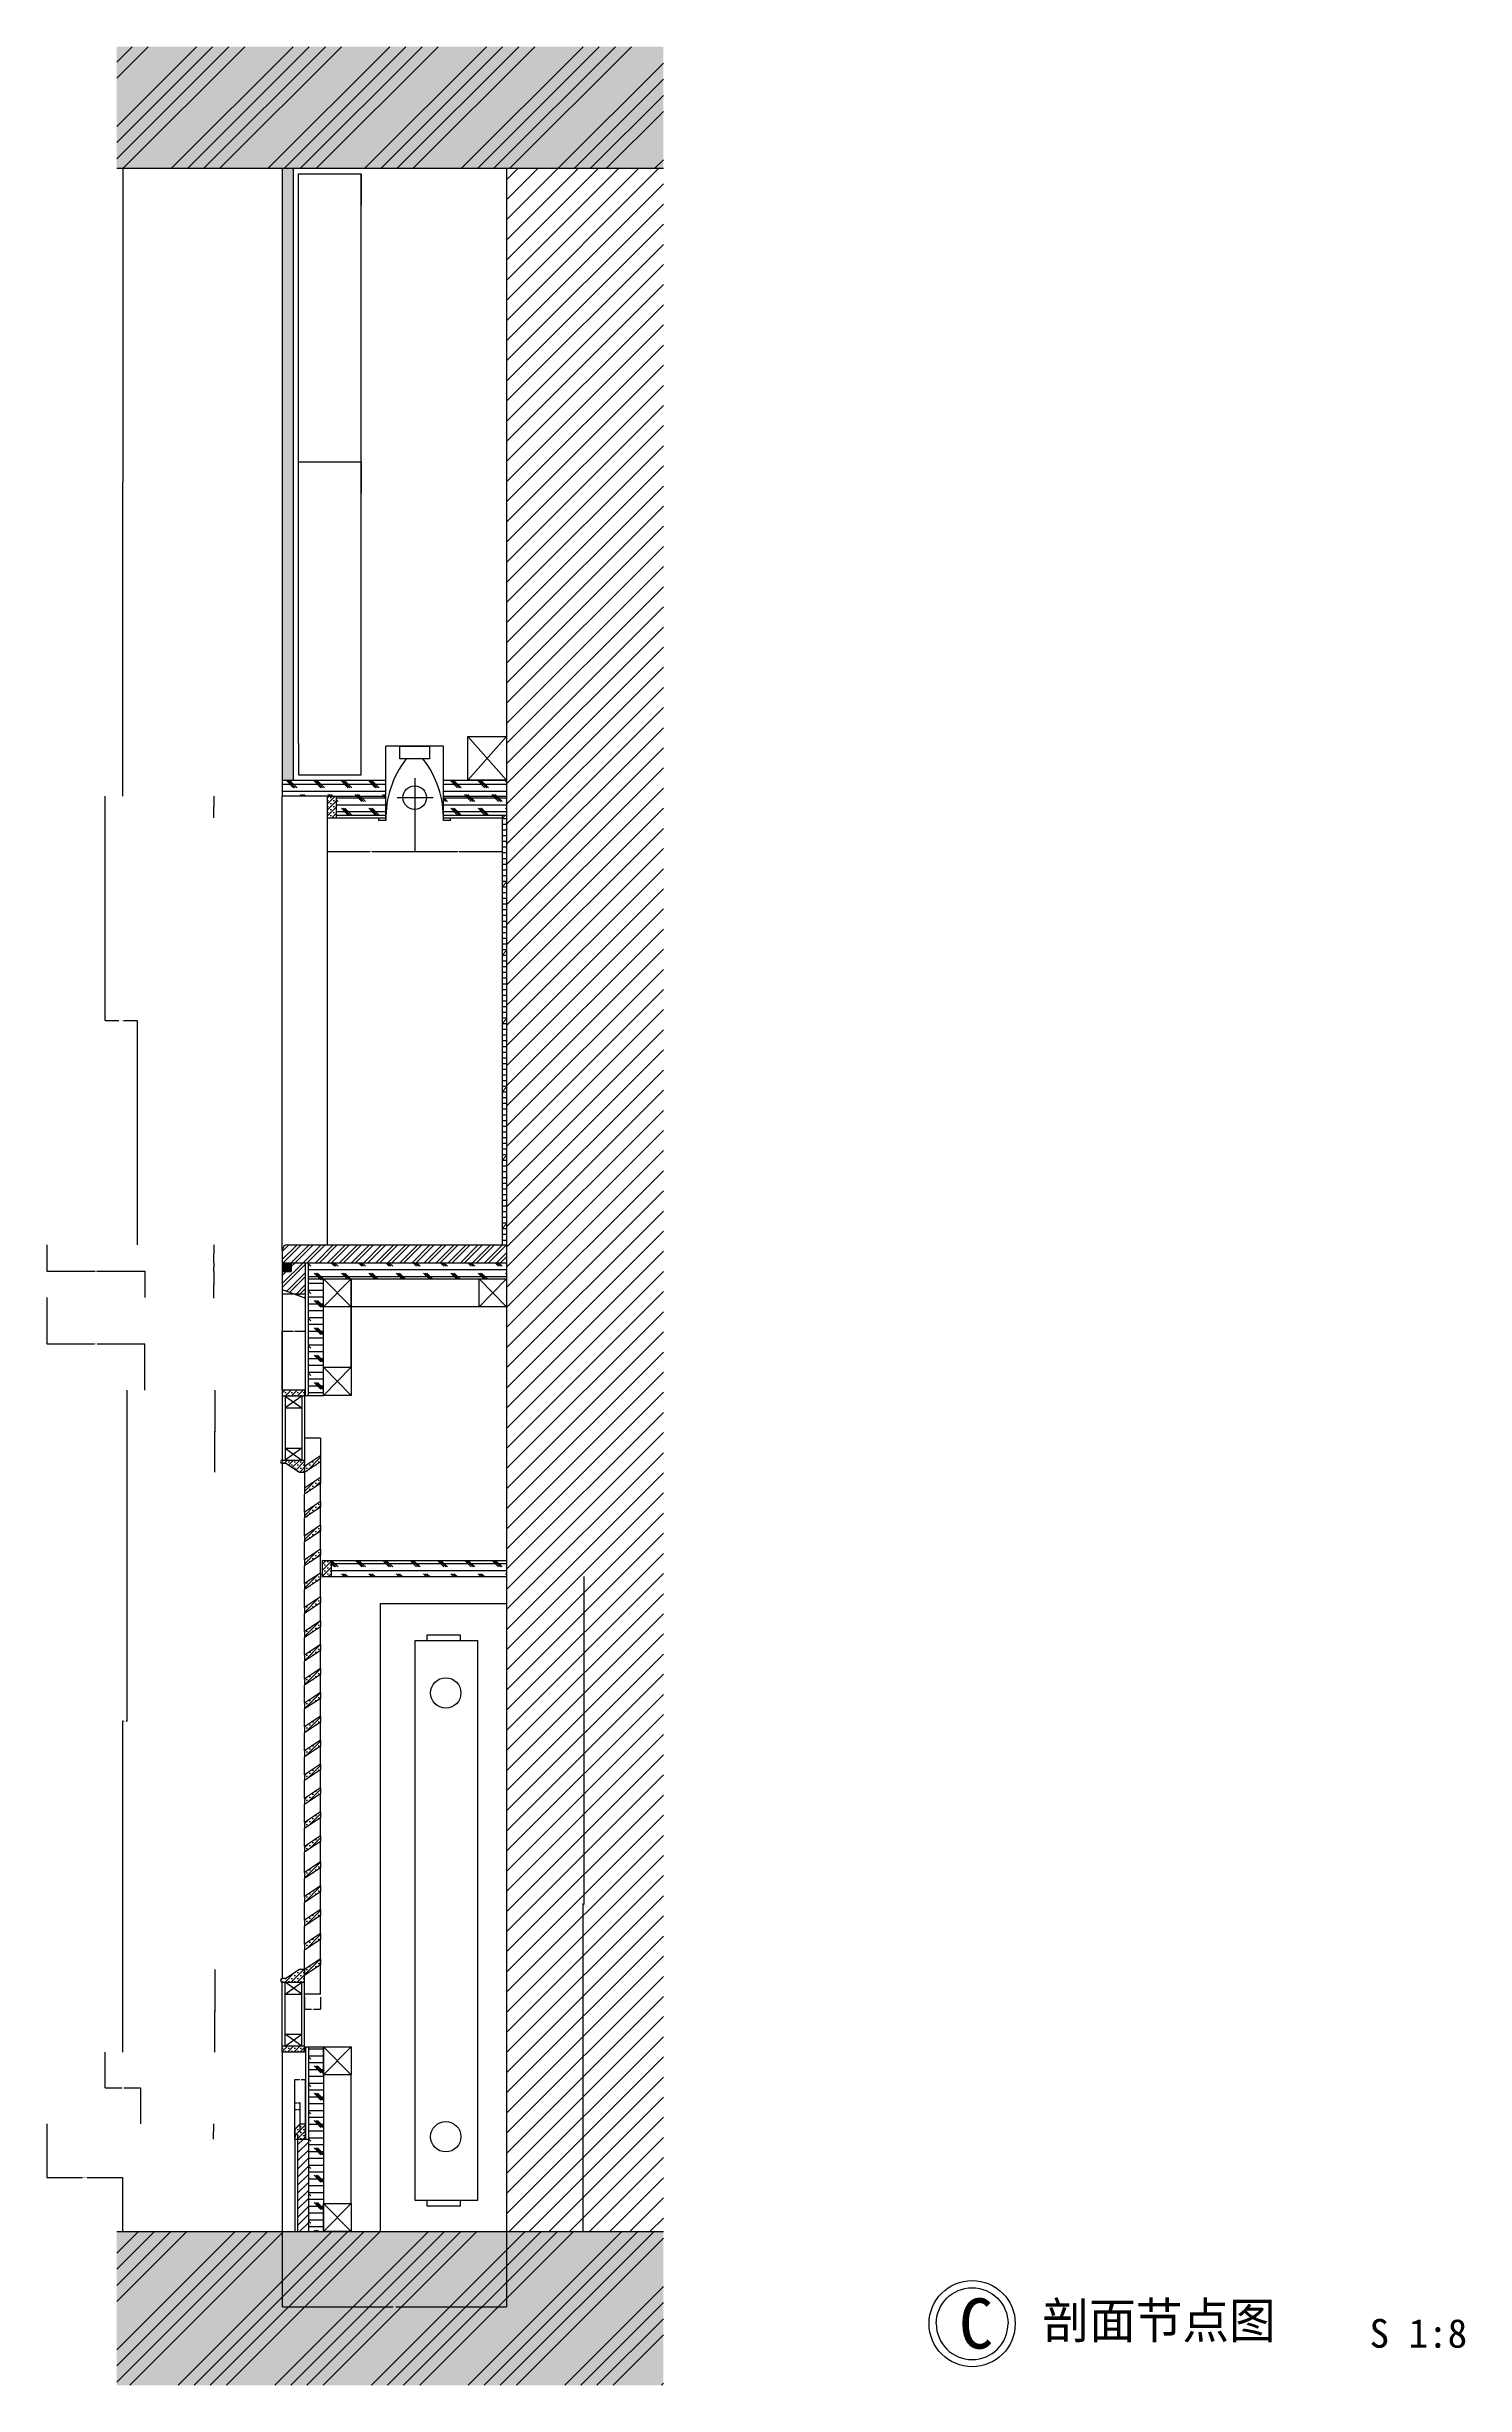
# Model space of a CAD drawing. Header units: metres. Extents: x 112154 to 113735, y -66478 to -63872.
import ezdxf

# ---------------------------------------------------------------- set-up
doc = ezdxf.new("R2010")
doc.units = ezdxf.units.M
for name, color, linetype in [('10', 8, 'Continuous'), ('11', 3, 'Continuous'), ('15', 2, 'Continuous'), ('20', 1, 'Continuous'), ('8', 7, 'Continuous')]:
    doc.layers.add(name, color=color, linetype=linetype)
doc.dimstyles.get("Standard").update_dxf_attribs({"dimtxt": 2.5, "dimasz": 2.5, "dimexe": 1.25, "dimexo": 0.625, "dimtad": 1, "dimcen": 2.5, "dimazin": 3, "dimtfac": 1, "dimtmove": 0, "dimatfit": 3})

# ---------------------------------------------------------------- blocks, each defined once
blk = doc.blocks.new('HY-4')
at = {"layer": '20'}
for points in [[(-5, 0, -1), (5, 0, -1)], [(-5, 0, 1), (5, 0, 1)]]:
    blk.add_lwpolyline(points, format="xyb", dxfattribs=at)
blk.add_circle((0, 0), 6, dxfattribs=at)
blk.add_circle((0, 0), 6, dxfattribs=at)
blk = doc.blocks.new('_CLOSEDFILLED')
at = {"color": 0, "linetype": 'BYBLOCK'}
blk.add_solid([(-1, 0), (0, 0), (-1, 0)], dxfattribs=at)
blk = doc.blocks.new('*D1')
for p, q in [((112238.92, -64007.06), (112238.92, -64357.06)), ((112238.67, -64357.06), (112238.42, -64357.06)), ((112238.92, -64707.06), (112238.92, -64357.06)), ((112238.92, -64357.06), (112238.92, -64357.06)), ((112239.17, -64357.06), (112239.42, -64357.06))]:
    blk.add_line(p, q)
at = {"layer": 'Defpoints'}
for p in [(112238.92, -64007.06), (112238.92, -64357.06), (112238.92, -64707.06)]:
    blk.add_point(p, dxfattribs=at)
at = {"layer": '8', "xscale": 0.25, "yscale": 0.25}
blk.add_blockref('_CLOSEDFILLED', (112238.92, -64357.06), dxfattribs=at)
at = {"layer": '8', "xscale": 0.25, "yscale": 0.25, "rotation": 180}
blk.add_blockref('_CLOSEDFILLED', (112238.92, -64357.06), dxfattribs=at)
at = {"layer": '8', "insert": (112238.92, -64355.935), "char_height": 1, "attachment_point": 5}
blk.add_mtext('0', dxfattribs=at)
blk = doc.blocks.new('*D2')
for p, q in [((112218.92, -64707.06), (112218.92, -64957.06)), ((112219.17, -64957.06), (112234.635, -64957.06)), ((112239.635, -64957.06), (112255.1, -64957.06)), ((112255.35, -65207.06), (112255.35, -64957.06))]:
    blk.add_line(p, q)
at = {"layer": 'Defpoints'}
for p in [(112218.92, -64707.06), (112218.92, -64957.06), (112255.35, -65207.06)]:
    blk.add_point(p, dxfattribs=at)
at = {"layer": '8', "xscale": 0.25, "yscale": 0.25, "rotation": 180}
blk.add_blockref('_CLOSEDFILLED', (112218.92, -64957.06), dxfattribs=at)
at = {"layer": '8', "xscale": 0.25, "yscale": 0.25}
blk.add_blockref('_CLOSEDFILLED', (112255.35, -64957.06), dxfattribs=at)
at = {"layer": '8', "insert": (112237.135, -64957.06), "char_height": 1, "attachment_point": 5}
blk.add_mtext('36,43', dxfattribs=at)
blk = doc.blocks.new('*D3')
for p, q in [((112154.16, -65207.06), (112154.16, -65236.56)), ((112154.41, -65236.56), (112207.93, -65236.56)), ((112209.93, -65236.56), (112263.45, -65236.56)), ((112263.7, -65266.06), (112263.7, -65236.56))]:
    blk.add_line(p, q)
at = {"layer": 'Defpoints'}
for p in [(112154.16, -65207.06), (112154.16, -65236.56), (112263.7, -65266.06)]:
    blk.add_point(p, dxfattribs=at)
at = {"layer": '8', "xscale": 0.25, "yscale": 0.25, "rotation": 180}
blk.add_blockref('_CLOSEDFILLED', (112154.16, -65236.56), dxfattribs=at)
at = {"layer": '8', "xscale": 0.25, "yscale": 0.25}
blk.add_blockref('_CLOSEDFILLED', (112263.7, -65236.56), dxfattribs=at)
at = {"layer": '8', "insert": (112208.93, -65236.56), "char_height": 1, "attachment_point": 5}
blk.add_mtext('60', dxfattribs=at)
blk = doc.blocks.new('*D4')
for p, q in [((112154.16, -65266.06), (112154.16, -65317.56)), ((112154.41, -65317.56), (112207.375, -65317.56)), ((112210.375, -65317.56), (112263.34, -65317.56)), ((112263.59, -65369.06), (112263.59, -65317.56))]:
    blk.add_line(p, q)
at = {"layer": 'Defpoints'}
for p in [(112154.16, -65266.06), (112154.16, -65317.56), (112263.59, -65369.06)]:
    blk.add_point(p, dxfattribs=at)
at = {"layer": '8', "xscale": 0.25, "yscale": 0.25, "rotation": 180}
blk.add_blockref('_CLOSEDFILLED', (112154.16, -65317.56), dxfattribs=at)
at = {"layer": '8', "xscale": 0.25, "yscale": 0.25}
blk.add_blockref('_CLOSEDFILLED', (112263.59, -65317.56), dxfattribs=at)
at = {"layer": '8', "insert": (112208.875, -65317.56), "char_height": 1, "attachment_point": 5}
blk.add_mtext('120', dxfattribs=at)
blk = doc.blocks.new('*D5')
for p, q in [((112243.59, -65369.06), (112243.59, -65738.06)), ((112239.755, -65738.06), (112238.67, -65738.06)), ((112238.92, -66107.06), (112238.92, -65738.06)), ((112243.84, -65738.06), (112242.755, -65738.06))]:
    blk.add_line(p, q)
at = {"layer": 'Defpoints'}
for p in [(112243.59, -65369.06), (112243.59, -65738.06), (112238.92, -66107.06)]:
    blk.add_point(p, dxfattribs=at)
at = {"layer": '8', "xscale": 0.25, "yscale": 0.25}
blk.add_blockref('_CLOSEDFILLED', (112238.92, -65738.06), dxfattribs=at)
at = {"layer": '8', "xscale": 0.25, "yscale": 0.25, "rotation": 180}
blk.add_blockref('_CLOSEDFILLED', (112243.59, -65738.06), dxfattribs=at)
at = {"layer": '8', "insert": (112241.255, -65738.06), "char_height": 1, "attachment_point": 5}
blk.add_mtext('720', dxfattribs=at)
blk = doc.blocks.new('*D6')
for p, q in [((112218.92, -66107.06), (112218.92, -66147.06)), ((112219.17, -66147.06), (112237.92, -66147.06)), ((112239.92, -66147.06), (112258.67, -66147.06)), ((112258.92, -66187.06), (112258.92, -66147.06))]:
    blk.add_line(p, q)
at = {"layer": 'Defpoints'}
for p in [(112218.92, -66107.06), (112218.92, -66147.06), (112258.92, -66187.06)]:
    blk.add_point(p, dxfattribs=at)
at = {"layer": '8', "xscale": 0.25, "yscale": 0.25, "rotation": 180}
blk.add_blockref('_CLOSEDFILLED', (112218.92, -66147.06), dxfattribs=at)
at = {"layer": '8', "xscale": 0.25, "yscale": 0.25}
blk.add_blockref('_CLOSEDFILLED', (112258.92, -66147.06), dxfattribs=at)
at = {"layer": '8', "insert": (112238.92, -66147.06), "char_height": 1, "attachment_point": 5}
blk.add_mtext('40', dxfattribs=at)
blk = doc.blocks.new('*D7')
for p, q in [((112154.16, -66187.06), (112154.16, -66247.06)), ((112154.41, -66247.06), (112194.04, -66247.06)), ((112199.04, -66247.06), (112238.67, -66247.06)), ((112238.92, -66307.06), (112238.92, -66247.06))]:
    blk.add_line(p, q)
at = {"layer": 'Defpoints'}
for p in [(112154.16, -66187.06), (112154.16, -66247.06), (112238.92, -66307.06)]:
    blk.add_point(p, dxfattribs=at)
at = {"layer": '8', "xscale": 0.25, "yscale": 0.25, "rotation": 180}
blk.add_blockref('_CLOSEDFILLED', (112154.16, -66247.06), dxfattribs=at)
at = {"layer": '8', "xscale": 0.25, "yscale": 0.25}
blk.add_blockref('_CLOSEDFILLED', (112238.92, -66247.06), dxfattribs=at)
at = {"layer": '8', "insert": (112196.54, -66247.06), "char_height": 1, "attachment_point": 5}
blk.add_mtext('84,76', dxfattribs=at)
blk = doc.blocks.new('*D8')
for p, q in [((112340.11, -64719.06), (112339.86, -64719.06)), ((112340.36, -64707.06), (112340.36, -64719.06)), ((112340.36, -64731.06), (112340.36, -64719.06)), ((112340.36, -64719.06), (112340.36, -64719.06)), ((112340.61, -64719.06), (112340.86, -64719.06))]:
    blk.add_line(p, q)
at = {"layer": 'Defpoints'}
for p in [(112340.36, -64707.06), (112340.36, -64719.06), (112340.36, -64731.06)]:
    blk.add_point(p, dxfattribs=at)
at = {"layer": '8', "xscale": 0.25, "yscale": 0.25}
blk.add_blockref('_CLOSEDFILLED', (112340.36, -64719.06), dxfattribs=at)
at = {"layer": '8', "xscale": 0.25, "yscale": 0.25, "rotation": 180}
blk.add_blockref('_CLOSEDFILLED', (112340.36, -64719.06), dxfattribs=at)
at = {"layer": '8', "insert": (112340.36, -64717.935), "char_height": 1, "attachment_point": 5}
blk.add_mtext('21', dxfattribs=at)
blk = doc.blocks.new('*D9')
for p, q in [((112466.74, -64731.06), (112466.74, -64768.63)), ((112564.31, -64729.86), (112564.31, -64768.63)), ((112466.99, -64768.63), (112514.525, -64768.63)), ((112516.525, -64768.63), (112564.06, -64768.63))]:
    blk.add_line(p, q)
at = {"layer": 'Defpoints'}
for p in [(112466.74, -64731.06), (112564.31, -64729.86), (112466.74, -64768.63)]:
    blk.add_point(p, dxfattribs=at)
at = {"layer": '8', "xscale": 0.25, "yscale": 0.25, "rotation": 180}
blk.add_blockref('_CLOSEDFILLED', (112466.74, -64768.63), dxfattribs=at)
at = {"layer": '8', "xscale": 0.25, "yscale": 0.25}
blk.add_blockref('_CLOSEDFILLED', (112564.31, -64768.63), dxfattribs=at)
at = {"layer": '8', "insert": (112515.525, -64768.63), "char_height": 1, "attachment_point": 5}
blk.add_mtext('EQ', dxfattribs=at)
blk = doc.blocks.new('*D10')
for p, q in [((112564.31, -64749.86), (112564.31, -64768.63)), ((112661.74, -64731.06), (112661.74, -64768.63)), ((112564.56, -64768.63), (112612.025, -64768.63)), ((112614.025, -64768.63), (112661.49, -64768.63))]:
    blk.add_line(p, q)
at = {"layer": 'Defpoints'}
for p in [(112564.31, -64749.86), (112661.74, -64731.06), (112564.31, -64768.63)]:
    blk.add_point(p, dxfattribs=at)
at = {"layer": '8', "xscale": 0.25, "yscale": 0.25, "rotation": 180}
blk.add_blockref('_CLOSEDFILLED', (112564.31, -64768.63), dxfattribs=at)
at = {"layer": '8', "xscale": 0.25, "yscale": 0.25}
blk.add_blockref('_CLOSEDFILLED', (112661.74, -64768.63), dxfattribs=at)
at = {"layer": '8', "insert": (112613.025, -64768.63), "char_height": 1, "attachment_point": 5}
blk.add_mtext('EQ', dxfattribs=at)
blk = doc.blocks.new('*D11')
for p, q in [((112340.11, -65217.06), (112339.86, -65217.06)), ((112340.36, -65207.06), (112340.36, -65217.06)), ((112340.36, -65227.06), (112340.36, -65217.06)), ((112340.36, -65217.06), (112340.36, -65217.06)), ((112340.61, -65217.06), (112340.86, -65217.06))]:
    blk.add_line(p, q)
at = {"layer": 'Defpoints'}
for p in [(112340.36, -65207.06), (112340.36, -65217.06), (112340.36, -65227.06)]:
    blk.add_point(p, dxfattribs=at)
at = {"layer": '8', "xscale": 0.25, "yscale": 0.25}
blk.add_blockref('_CLOSEDFILLED', (112340.36, -65217.06), dxfattribs=at)
at = {"layer": '8', "xscale": 0.25, "yscale": 0.25, "rotation": 180}
blk.add_blockref('_CLOSEDFILLED', (112340.36, -65217.06), dxfattribs=at)
at = {"layer": '8', "insert": (112340.36, -65215.935), "char_height": 1, "attachment_point": 5}
blk.add_mtext('0', dxfattribs=at)
blk = doc.blocks.new('*D12')
for p, q in [((112340.11, -65232.06), (112339.86, -65232.06)), ((112340.36, -65227.06), (112340.36, -65232.06)), ((112340.36, -65237.06), (112340.36, -65232.06)), ((112340.36, -65232.06), (112340.36, -65232.06)), ((112340.61, -65232.06), (112340.86, -65232.06))]:
    blk.add_line(p, q)
at = {"layer": 'Defpoints'}
for p in [(112340.36, -65227.06), (112340.36, -65232.06), (112340.36, -65237.06)]:
    blk.add_point(p, dxfattribs=at)
at = {"layer": '8', "xscale": 0.25, "yscale": 0.25}
blk.add_blockref('_CLOSEDFILLED', (112340.36, -65232.06), dxfattribs=at)
at = {"layer": '8', "xscale": 0.25, "yscale": 0.25, "rotation": 180}
blk.add_blockref('_CLOSEDFILLED', (112340.36, -65232.06), dxfattribs=at)
at = {"layer": '8', "insert": (112340.36, -65230.935), "char_height": 1, "attachment_point": 5}
blk.add_mtext('0', dxfattribs=at)
blk = doc.blocks.new('*D13')
for p, q in [((112340.36, -65237.06), (112340.36, -65251.78)), ((112340.11, -65251.78), (112339.86, -65251.78)), ((112340.36, -65266.51), (112340.36, -65251.78)), ((112340.36, -65251.78), (112340.36, -65251.78)), ((112340.61, -65251.78), (112340.86, -65251.78))]:
    blk.add_line(p, q)
at = {"layer": 'Defpoints'}
for p in [(112340.36, -65237.06), (112340.36, -65251.78), (112340.36, -65266.51)]:
    blk.add_point(p, dxfattribs=at)
at = {"layer": '8', "xscale": 0.25, "yscale": 0.25}
blk.add_blockref('_CLOSEDFILLED', (112340.36, -65251.78), dxfattribs=at)
at = {"layer": '8', "xscale": 0.25, "yscale": 0.25, "rotation": 180}
blk.add_blockref('_CLOSEDFILLED', (112340.36, -65251.78), dxfattribs=at)
at = {"layer": '8', "insert": (112340.36, -65250.655), "char_height": 1, "attachment_point": 5}
blk.add_mtext('30', dxfattribs=at)
blk = doc.blocks.new('*D14')
for p, q in [((112416.74, -65257.06), (112416.74, -65261.78)), ((112416.99, -65261.78), (112428.74, -65261.78)), ((112430.74, -65261.78), (112442.49, -65261.78)), ((112442.74, -65266.51), (112442.74, -65261.78))]:
    blk.add_line(p, q)
at = {"layer": 'Defpoints'}
for p in [(112416.74, -65257.06), (112416.74, -65261.78), (112442.74, -65266.51)]:
    blk.add_point(p, dxfattribs=at)
at = {"layer": '8', "xscale": 0.25, "yscale": 0.25, "rotation": 180}
blk.add_blockref('_CLOSEDFILLED', (112416.74, -65261.78), dxfattribs=at)
at = {"layer": '8', "xscale": 0.25, "yscale": 0.25}
blk.add_blockref('_CLOSEDFILLED', (112442.74, -65261.78), dxfattribs=at)
at = {"layer": '8', "insert": (112429.74, -65261.78), "char_height": 1, "attachment_point": 5}
blk.add_mtext('10', dxfattribs=at)
blk = doc.blocks.new('*D15')
for p, q in [((112416.74, -65369.06), (112416.74, -65303.34)), ((112416.99, -65303.34), (112428.74, -65303.34)), ((112430.74, -65303.34), (112442.49, -65303.34)), ((112442.74, -65375.06), (112442.74, -65303.34))]:
    blk.add_line(p, q)
at = {"layer": 'Defpoints'}
for p in [(112416.74, -65303.34), (112416.74, -65369.06), (112442.74, -65375.06)]:
    blk.add_point(p, dxfattribs=at)
at = {"layer": '8', "xscale": 0.25, "yscale": 0.25, "rotation": 180}
blk.add_blockref('_CLOSEDFILLED', (112416.74, -65303.34), dxfattribs=at)
at = {"layer": '8', "xscale": 0.25, "yscale": 0.25}
blk.add_blockref('_CLOSEDFILLED', (112442.74, -65303.34), dxfattribs=at)
at = {"layer": '8', "insert": (112429.74, -65303.34), "char_height": 1, "attachment_point": 5}
blk.add_mtext('25', dxfattribs=at)
blk = doc.blocks.new('*D16')
for p, q in [((112341.57, -65369.06), (112341.57, -65414.87)), ((112341.32, -65414.87), (112341.07, -65414.87)), ((112341.57, -65460.67), (112341.57, -65414.87)), ((112341.57, -65414.87), (112341.57, -65414.87)), ((112341.82, -65414.87), (112342.07, -65414.87))]:
    blk.add_line(p, q)
at = {"layer": 'Defpoints'}
for p in [(112341.57, -65369.06), (112341.57, -65414.87), (112341.57, -65460.67)]:
    blk.add_point(p, dxfattribs=at)
at = {"layer": '8', "xscale": 0.25, "yscale": 0.25}
blk.add_blockref('_CLOSEDFILLED', (112341.57, -65414.87), dxfattribs=at)
at = {"layer": '8', "xscale": 0.25, "yscale": 0.25, "rotation": 180}
blk.add_blockref('_CLOSEDFILLED', (112341.57, -65414.87), dxfattribs=at)
at = {"layer": '8', "insert": (112341.57, -65413.745), "char_height": 1, "attachment_point": 5}
blk.add_mtext('81', dxfattribs=at)
blk = doc.blocks.new('*D17')
for p, q in [((112341.57, -66015.14), (112341.57, -66061.1)), ((112341.32, -66061.1), (112341.07, -66061.1)), ((112341.57, -66107.06), (112341.57, -66061.1)), ((112341.57, -66061.1), (112341.57, -66061.1)), ((112341.82, -66061.1), (112342.07, -66061.1))]:
    blk.add_line(p, q)
at = {"layer": 'Defpoints'}
for p in [(112341.57, -66015.14), (112341.57, -66061.1), (112341.57, -66107.06)]:
    blk.add_point(p, dxfattribs=at)
at = {"layer": '8', "xscale": 0.25, "yscale": 0.25}
blk.add_blockref('_CLOSEDFILLED', (112341.57, -66061.1), dxfattribs=at)
at = {"layer": '8', "xscale": 0.25, "yscale": 0.25, "rotation": 180}
blk.add_blockref('_CLOSEDFILLED', (112341.57, -66061.1), dxfattribs=at)
at = {"layer": '8', "insert": (112341.57, -66059.975), "char_height": 1, "attachment_point": 5}
blk.add_mtext('99', dxfattribs=at)
blk = doc.blocks.new('*D18')
for p, q in [((112752.77, -65577.06), (112752.77, -65942.06)), ((112751.79, -65942.06), (112751.54, -65942.06)), ((112752.04, -66307.06), (112752.04, -65942.06)), ((112752.04, -65942.06), (112752.77, -65942.06)), ((112753.02, -65942.06), (112753.27, -65942.06))]:
    blk.add_line(p, q)
at = {"layer": 'Defpoints'}
for p in [(112752.77, -65577.06), (112752.04, -65942.06), (112752.04, -66307.06)]:
    blk.add_point(p, dxfattribs=at)
at = {"layer": '8', "xscale": 0.25, "yscale": 0.25}
blk.add_blockref('_CLOSEDFILLED', (112752.04, -65942.06), dxfattribs=at)
at = {"layer": '8', "xscale": 0.25, "yscale": 0.25, "rotation": 180}
blk.add_blockref('_CLOSEDFILLED', (112752.77, -65942.06), dxfattribs=at)
at = {"layer": '8', "insert": (112752.405, -65940.935), "char_height": 1, "attachment_point": 5}
blk.add_mtext('750', dxfattribs=at)
blk = doc.blocks.new('*D19')
for p, q in [((112441.4, -66045.9), (112441.4, -66059.2)), ((112459.4, -66045.9), (112459.4, -66059.2)), ((112441.65, -66059.2), (112449.4, -66059.2)), ((112451.4, -66059.2), (112459.15, -66059.2))]:
    blk.add_line(p, q)
at = {"layer": 'Defpoints'}
for p in [(112441.4, -66045.9), (112459.4, -66045.9), (112441.4, -66059.2)]:
    blk.add_point(p, dxfattribs=at)
at = {"layer": '8', "xscale": 0.25, "yscale": 0.25, "rotation": 180}
blk.add_blockref('_CLOSEDFILLED', (112441.4, -66059.2), dxfattribs=at)
at = {"layer": '8', "xscale": 0.25, "yscale": 0.25}
blk.add_blockref('_CLOSEDFILLED', (112459.4, -66059.2), dxfattribs=at)
at = {"layer": '8', "insert": (112450.4, -66059.2), "char_height": 1, "attachment_point": 5}
blk.add_mtext('20', dxfattribs=at)
blk = doc.blocks.new('*D20')
for p, q in [((112340.03, -66187.06), (112340.03, -66195.56)), ((112339.78, -66195.56), (112339.53, -66195.56)), ((112340.03, -66204.06), (112340.03, -66195.56)), ((112340.03, -66195.56), (112340.03, -66195.56)), ((112340.28, -66195.56), (112340.53, -66195.56))]:
    blk.add_line(p, q)
at = {"layer": 'Defpoints'}
for p in [(112340.03, -66187.06), (112340.03, -66195.56), (112340.03, -66204.06)]:
    blk.add_point(p, dxfattribs=at)
at = {"layer": '8', "xscale": 0.25, "yscale": 0.25}
blk.add_blockref('_CLOSEDFILLED', (112340.03, -66195.56), dxfattribs=at)
at = {"layer": '8', "xscale": 0.25, "yscale": 0.25, "rotation": 180}
blk.add_blockref('_CLOSEDFILLED', (112340.03, -66195.56), dxfattribs=at)
at = {"layer": '8', "insert": (112340.03, -66194.435), "char_height": 1, "attachment_point": 5}
blk.add_mtext('0', dxfattribs=at)
blk = doc.blocks.new('*D21')
for p, q in [((112430.49, -66201.56), (112430.24, -66201.56)), ((112430.74, -66204.06), (112430.74, -66201.56)), ((112430.74, -66201.56), (112431.24, -66201.56)), ((112431.24, -66199.06), (112431.24, -66201.56)), ((112431.49, -66201.56), (112431.74, -66201.56))]:
    blk.add_line(p, q)
at = {"layer": 'Defpoints'}
for p in [(112430.74, -66201.56), (112430.74, -66204.06), (112431.24, -66199.06)]:
    blk.add_point(p, dxfattribs=at)
at = {"layer": '8', "xscale": 0.25, "yscale": 0.25}
blk.add_blockref('_CLOSEDFILLED', (112430.74, -66201.56), dxfattribs=at)
at = {"layer": '8', "xscale": 0.25, "yscale": 0.25, "rotation": 180}
blk.add_blockref('_CLOSEDFILLED', (112431.24, -66201.56), dxfattribs=at)
at = {"layer": '8', "insert": (112430.99, -66200.435), "char_height": 1, "attachment_point": 5}
blk.add_mtext('0,5', dxfattribs=at)
blk = doc.blocks.new('*D22')
for p, q in [((112433.24, -66164.01), (112430.49, -66164.01)), ((112430.74, -66193.06), (112430.74, -66164.01)), ((112436.99, -66164.01), (112434.24, -66164.01)), ((112436.74, -66187.06), (112436.74, -66164.01))]:
    blk.add_line(p, q)
at = {"layer": 'Defpoints'}
for p in [(112436.74, -66164.01), (112436.74, -66187.06), (112430.74, -66193.06)]:
    blk.add_point(p, dxfattribs=at)
at = {"layer": '8', "xscale": 0.25, "yscale": 0.25}
blk.add_blockref('_CLOSEDFILLED', (112430.74, -66164.01), dxfattribs=at)
at = {"layer": '8', "xscale": 0.25, "yscale": 0.25, "rotation": 180}
blk.add_blockref('_CLOSEDFILLED', (112436.74, -66164.01), dxfattribs=at)
at = {"layer": '8', "insert": (112433.74, -66164.01), "char_height": 1, "attachment_point": 5}
blk.add_mtext('6', dxfattribs=at)
blk = doc.blocks.new('*D23')
for p, q in [((112430.74, -66202.18), (112430.74, -66171.11)), ((112430.99, -66171.11), (112433.24, -66171.11)), ((112434.24, -66171.11), (112436.49, -66171.11)), ((112436.74, -66196.18), (112436.74, -66171.11))]:
    blk.add_line(p, q)
at = {"layer": 'Defpoints'}
for p in [(112430.74, -66171.11), (112430.74, -66202.18), (112436.74, -66196.18)]:
    blk.add_point(p, dxfattribs=at)
at = {"layer": '8', "xscale": 0.25, "yscale": 0.25, "rotation": 180}
blk.add_blockref('_CLOSEDFILLED', (112430.74, -66171.11), dxfattribs=at)
at = {"layer": '8', "xscale": 0.25, "yscale": 0.25}
blk.add_blockref('_CLOSEDFILLED', (112436.74, -66171.11), dxfattribs=at)
at = {"layer": '8', "insert": (112433.74, -66171.11), "char_height": 1, "attachment_point": 5}
blk.add_mtext('6', dxfattribs=at)
blk = doc.blocks.new('*D24')
for p, q in [((112430.74, -66198.85), (112430.74, -66137.62)), ((112430.99, -66137.62), (112435.74, -66137.62)), ((112437.74, -66137.62), (112442.49, -66137.62)), ((112442.74, -66204.23), (112442.74, -66137.62))]:
    blk.add_line(p, q)
at = {"layer": 'Defpoints'}
for p in [(112430.74, -66137.62), (112430.74, -66198.85), (112442.74, -66204.23)]:
    blk.add_point(p, dxfattribs=at)
at = {"layer": '8', "xscale": 0.25, "yscale": 0.25, "rotation": 180}
blk.add_blockref('_CLOSEDFILLED', (112430.74, -66137.62), dxfattribs=at)
at = {"layer": '8', "xscale": 0.25, "yscale": 0.25}
blk.add_blockref('_CLOSEDFILLED', (112442.74, -66137.62), dxfattribs=at)
at = {"layer": '8', "insert": (112436.74, -66137.62), "char_height": 1, "attachment_point": 5}
blk.add_mtext('12', dxfattribs=at)
blk = doc.blocks.new('*D25')
for p, q in [((112416.74, -66307.06), (112416.74, -66391.22)), ((112666.74, -66307.06), (112666.74, -66391.22)), ((112416.99, -66391.22), (112540.24, -66391.22)), ((112543.24, -66391.22), (112666.49, -66391.22))]:
    blk.add_line(p, q)
at = {"layer": 'Defpoints'}
for p in [(112416.74, -66307.06), (112666.74, -66307.06), (112416.74, -66391.22)]:
    blk.add_point(p, dxfattribs=at)
at = {"layer": '8', "xscale": 0.25, "yscale": 0.25, "rotation": 180}
blk.add_blockref('_CLOSEDFILLED', (112416.74, -66391.22), dxfattribs=at)
at = {"layer": '8', "xscale": 0.25, "yscale": 0.25}
blk.add_blockref('_CLOSEDFILLED', (112666.74, -66391.22), dxfattribs=at)
at = {"layer": '8', "insert": (112541.74, -66391.22), "char_height": 1, "attachment_point": 5}
blk.add_mtext('250', dxfattribs=at)

msp = doc.modelspace()

# ---------------------------------------------------------------- hatches: boundary and pattern name
at = {"layer": '10'}
h = msp.add_hatch(dxfattribs=at)
h.set_pattern_fill('ANSI34', scale=4)
h.paths.add_polyline_path([(112232.15, -63871.6), (112232.15, -64007.06), (112841.62, -64007.06), (112841.62, -63871.6)])
h.paths.add_polyline_path([(112841.62, -66478.46), (112841.62, -66307.06), (112232.15, -66307.06), (112232.15, -66478.46)])
h = msp.add_hatch(dxfattribs=at)
h.set_pattern_fill('AR-CONC', scale=0.2)
h.paths.add_polyline_path([(112841.62, -64007.06), (112841.62, -63871.6), (112232.15, -63871.6), (112232.15, -64007.06)])
h.paths.add_polyline_path([(112232.15, -66307.06), (112232.15, -66478.46), (112841.62, -66478.46), (112841.62, -66307.06)])
h = msp.add_hatch(dxfattribs=at)
h.set_pattern_fill('AR-SAND', scale=0.1)
h.paths.add_polyline_path([(112416.74, -64689.06), (112428.74, -64689.06), (112428.74, -64007.06), (112416.74, -64007.06)])
h = msp.add_hatch(dxfattribs=at)
h.set_pattern_fill('ANSI31', scale=5)
h.paths.add_polyline_path([(112841.62, -64007.06), (112666.74, -64007.06), (112666.74, -66307.06), (112841.62, -66307.06)])
h = msp.add_hatch(dxfattribs=at)
h.set_pattern_fill('CORK', scale=2)
h.paths.add_polyline_path([(112466.74, -64707.06), (112532.24, -64707.06), (112532.24, -64689.06), (112416.74, -64689.06), (112416.74, -64707.06)])
h.paths.add_polyline_path([(112666.74, -64707.06), (112666.74, -64689.06), (112596.24, -64689.06), (112596.24, -64707.06)])
h.paths.add_polyline_path([(112532.24, -64728.06), (112532.24, -64728.04), (112532.24, -64707.06), (112476.74, -64707.06), (112476.74, -64728.06)])
h.paths.add_polyline_path([(112666.74, -64728.06), (112666.74, -64707.06), (112596.24, -64707.06), (112596.24, -64728.04), (112596.24, -64728.06)])
h = msp.add_hatch(dxfattribs=at)
h.set_pattern_fill('SACNCR', scale=2)
h.paths.add_polyline_path([(112466.74, -64731.06), (112476.74, -64731.06), (112476.74, -64707.06), (112466.74, -64707.06)])
h = msp.add_hatch(dxfattribs=at)
h.set_pattern_fill('DOLMIT')
h.paths.add_polyline_path([(112661.74, -65207.06), (112666.74, -65207.06), (112666.74, -64728.06), (112661.74, -64728.06)])
h = msp.add_hatch(dxfattribs=at)
h.set_pattern_fill('CORK', scale=2)
h.paths.add_polyline_path([(112666.74, -65245.06), (112666.74, -65227.06), (112445.74, -65227.06), (112445.74, -65245.06)])
h = msp.add_hatch(dxfattribs=at)
h.set_pattern_fill('CORK', scale=2)
h.paths.add_polyline_path([(112462.74, -65245.06), (112445.74, -65245.06), (112445.74, -65375.06), (112462.74, -65375.06), (112462.74, -65343.72)])
h = msp.add_hatch(dxfattribs=at)
h.set_pattern_fill('SACNCR', scale=2)
h.paths.add_polyline_path([(112416.74, -65369.06), (112416.74, -65375.72), (112441.4, -65375.72), (112441.4, -65369.06)])
h.paths.add_polyline_path([(112416.74, -65447.06), (112416.74, -65447.06, 1), (112416.74, -65451.06), (112420.74, -65451.06), (112436.07, -65461.06), (112441.4, -65461.06), (112441.4, -65454.44), (112441.4, -65447.06)])
h.paths.add_polyline_path([(112441.4, -65454.44), (112441.4, -65461.06), (112459.4, -65449.18), (112459.4, -65442.56)])
h.paths.add_polyline_path([(112441.4, -65478.41), (112441.4, -65485.03), (112459.4, -65473.15), (112459.4, -65466.53)])
h.paths.add_polyline_path([(112441.4, -65505.03), (112441.4, -65511.65), (112459.4, -65499.77), (112459.4, -65493.15)])
h.paths.add_polyline_path([(112441.4, -65531.65), (112441.4, -65538.27), (112459.4, -65526.39), (112459.4, -65519.77)])
h.paths.add_polyline_path([(112441.4, -65558.27), (112441.4, -65564.89), (112459.4, -65553.01), (112459.4, -65546.39)])
h.paths.add_polyline_path([(112441.4, -65584.89), (112441.4, -65591.51), (112459.4, -65579.63), (112459.4, -65573.01)])
h.paths.add_polyline_path([(112471.4, -65559.06), (112461.4, -65559.06), (112461.4, -65577.06), (112471.4, -65577.06)])
h = msp.add_hatch(dxfattribs=at)
h.set_pattern_fill('CORK', scale=2)
h.paths.add_polyline_path([(112471.4, -65559.06), (112471.4, -65577.06), (112666.74, -65577.06), (112666.74, -65559.06)])
h = msp.add_hatch(dxfattribs=at)
h.set_pattern_fill('SACNCR', scale=2)
h.paths.add_polyline_path([(112441.4, -65611.51), (112441.4, -65618.13), (112459.4, -65606.25), (112459.4, -65599.63)])
h.paths.add_polyline_path([(112441.4, -65638.13), (112441.4, -65644.75), (112459.4, -65632.87), (112459.4, -65626.25)])
h.paths.add_polyline_path([(112459.4, -65659.49), (112459.4, -65652.87), (112441.4, -65664.75), (112441.4, -65671.37)])
h.paths.add_polyline_path([(112459.4, -65686.11), (112459.4, -65679.49), (112441.4, -65691.37), (112441.4, -65697.99)])
h.paths.add_polyline_path([(112441.4, -65717.99), (112441.4, -65724.61), (112459.4, -65712.73), (112459.4, -65706.11)])
h.paths.add_polyline_path([(112441.4, -65744.61), (112441.4, -65751.23), (112459.4, -65739.35), (112459.4, -65732.73)])
h.paths.add_polyline_path([(112459.4, -65765.97), (112459.4, -65759.35), (112441.4, -65771.23), (112441.4, -65777.85)])
h.paths.add_polyline_path([(112441.4, -65797.85), (112441.4, -65804.47), (112459.4, -65792.6), (112459.4, -65785.97)])
h.paths.add_polyline_path([(112441.4, -65824.47), (112441.4, -65831.09), (112459.4, -65819.22), (112459.4, -65812.6)])
h.paths.add_polyline_path([(112441.4, -65851.09), (112441.4, -65857.72), (112459.4, -65845.84), (112459.4, -65839.22)])
h.paths.add_polyline_path([(112441.4, -65877.72), (112441.4, -65884.34), (112459.4, -65872.46), (112459.4, -65865.84)])
h = msp.add_hatch(dxfattribs=at)
h.set_pattern_fill('SACNCR', scale=2)
h.paths.add_polyline_path([(112441.4, -65913.55), (112459.4, -65901.68), (112459.4, -65895.05), (112441.4, -65906.93)])
h.paths.add_polyline_path([(112459.4, -65921.68), (112441.4, -65933.55), (112441.4, -65940.17), (112459.4, -65928.3)])
h.paths.add_polyline_path([(112459.4, -65948.3), (112441.4, -65960.17), (112441.4, -65966.8), (112459.4, -65954.92)])
h.paths.add_polyline_path([(112459.4, -65974.92), (112441.4, -65986.8), (112441.4, -65993.42), (112459.4, -65981.54)])
h.paths.add_polyline_path([(112459.4, -66003.18), (112441.4, -66015.06), (112441.4, -66021.68), (112459.4, -66009.8)])
h.paths.add_polyline_path([(112416.74, -66029.06), (112441.4, -66029.06), (112441.4, -66015.06), (112436.07, -66015.06), (112420.74, -66025.06), (112416.74, -66025.06, 1)])
h = msp.add_hatch(dxfattribs=at)
h.set_pattern_fill('SACNCR', scale=2)
h.paths.add_polyline_path([(112441.4, -66107.06), (112441.4, -66100.39), (112416.74, -66100.39), (112416.74, -66107.06)])
h.paths.add_polyline_path([(112442.74, -66187.06), (112436.74, -66187.06), (112430.74, -66193.06), (112430.74, -66199.06), (112433.74, -66199.06), (112433.74, -66204.06), (112442.74, -66204.06)])
h = msp.add_hatch(dxfattribs=at)
h.set_pattern_fill('CORK', scale=2)
h.paths.add_polyline_path([(112462.74, -66101.06), (112445.74, -66101.06), (112445.74, -66307.06), (112462.74, -66307.06), (112462.74, -66275.72)])
h = msp.add_hatch(dxfattribs=at)
h.set_pattern_fill('ANSI31', scale=2)
h.paths.add_polyline_path([(112445.74, -66204.06), (112442.74, -66204.06), (112433.74, -66204.06), (112433.74, -66307.06), (112445.74, -66307.06)])
at = {"layer": '11'}
h = msp.add_hatch(dxfattribs=at)
h.set_pattern_fill('SOLID')
h.paths.add_polyline_path([(112426.74, -65237.06), (112426.74, -65227.06), (112416.74, -65227.06), (112416.74, -65237.06)])

# ---------------------------------------------------------------- linework, layer by layer
at = {"layer": '10'}
for p, q in [((112434.59, -64648.35), (112434.59, -64013.39)), ((112504.59, -64648.35), (112504.59, -64013.39)), ((112416.74, -65213.06), (112416.74, -64707.06)), ((112466.74, -64731.06), (112466.74, -65207.06)), ((112416.74, -65223.48), (112433.16, -65207.06)), ((112416.74, -65214.5), (112424.18, -65207.06)), ((112417.65, -65227.06), (112437.65, -65207.06)), ((112426.63, -65227.06), (112446.63, -65207.06)), ((112431.12, -65227.06), (112451.12, -65207.06)), ((112440.1, -65227.06), (112460.1, -65207.06)), ((112444.59, -65227.06), (112464.59, -65207.06)), ((112453.57, -65227.06), (112473.57, -65207.06)), ((112458.06, -65227.06), (112478.06, -65207.06)), ((112467.04, -65227.06), (112487.04, -65207.06)), ((112471.53, -65227.06), (112491.53, -65207.06)), ((112480.51, -65227.06), (112500.51, -65207.06)), ((112485, -65227.06), (112505, -65207.06)), ((112493.98, -65227.06), (112513.98, -65207.06)), ((112498.47, -65227.06), (112518.47, -65207.06)), ((112507.46, -65227.06), (112527.46, -65207.06)), ((112511.95, -65227.06), (112531.95, -65207.06)), ((112520.93, -65227.06), (112540.93, -65207.06)), ((112525.42, -65227.06), (112545.42, -65207.06)), ((112534.4, -65227.06), (112554.4, -65207.06)), ((112538.89, -65227.06), (112558.89, -65207.06)), ((112547.87, -65227.06), (112567.87, -65207.06)), ((112552.36, -65227.06), (112572.36, -65207.06)), ((112561.34, -65227.06), (112581.34, -65207.06)), ((112565.83, -65227.06), (112585.83, -65207.06)), ((112574.81, -65227.06), (112594.81, -65207.06)), ((112579.3, -65227.06), (112599.3, -65207.06)), ((112588.28, -65227.06), (112608.28, -65207.06)), ((112592.77, -65227.06), (112612.77, -65207.06)), ((112601.75, -65227.06), (112621.75, -65207.06)), ((112606.24, -65227.06), (112626.24, -65207.06)), ((112615.22, -65227.06), (112635.22, -65207.06)), ((112619.71, -65227.06), (112639.71, -65207.06)), ((112628.69, -65227.06), (112648.69, -65207.06)), ((112633.18, -65227.06), (112653.18, -65207.06)), ((112642.16, -65227.06), (112662.16, -65207.06)), ((112646.65, -65227.06), (112666.65, -65207.06)), ((112655.63, -65227.06), (112666.74, -65215.95)), ((112660.12, -65227.06), (112666.74, -65220.44)), ((112416.74, -65250.42), (112440.1, -65227.06)), ((112416.74, -65254.91), (112442.74, -65228.91)), ((112416.74, -65241.44), (112421.12, -65237.06)), ((112421.75, -65258.88), (112442.74, -65237.89)), ((112425.04, -65260.08), (112442.74, -65242.38)), ((112426.74, -65231.44), (112431.12, -65227.06)), ((112416.74, -65257.06), (112416.74, -65369.06)), ((112431.63, -65262.47), (112442.74, -65251.36)), ((112434.92, -65263.67), (112442.74, -65255.86)), ((112441.51, -65266.06), (112442.74, -65264.84)), ((112459.4, -65422.62), (112441.4, -65422.62)), ((112459.4, -65422.62), (112459.4, -65466.53)), ((112416.74, -65451.06), (112416.74, -66025.06)), ((112441.4, -65461.06), (112441.4, -65478.41)), ((112459.4, -65493.15), (112459.4, -65473.15)), ((112441.4, -65505.03), (112441.4, -65485.03)), ((112459.4, -65519.77), (112459.4, -65499.77)), ((112441.4, -65531.65), (112441.4, -65511.65)), ((112459.4, -65546.39), (112459.4, -65526.39)), ((112441.4, -65558.27), (112441.4, -65538.27)), ((112459.4, -65573.01), (112459.4, -65553.01)), ((112441.4, -65584.89), (112441.4, -65564.89)), ((112459.4, -65599.63), (112459.4, -65579.63)), ((112441.4, -65611.51), (112441.4, -65591.51)), ((112459.4, -65626.25), (112459.4, -65606.25)), ((112441.4, -65638.13), (112441.4, -65618.13)), ((112459.4, -65652.87), (112459.4, -65632.87)), ((112441.4, -65664.75), (112441.4, -65644.75)), ((112459.4, -65679.49), (112459.4, -65659.49)), ((112441.4, -65691.37), (112441.4, -65671.37)), ((112459.4, -65706.11), (112459.4, -65686.11)), ((112441.4, -65717.99), (112441.4, -65697.99)), ((112459.4, -65732.73), (112459.4, -65712.73)), ((112441.4, -65744.61), (112441.4, -65724.61)), ((112459.4, -65759.35), (112459.4, -65739.35)), ((112441.4, -65771.23), (112441.4, -65751.23)), ((112459.4, -65785.97), (112459.4, -65765.97)), ((112441.4, -65797.85), (112441.4, -65777.85)), ((112459.4, -65812.6), (112459.4, -65792.6)), ((112441.4, -65824.47), (112441.4, -65804.47)), ((112459.4, -65839.22), (112459.4, -65819.22)), ((112441.4, -65851.09), (112441.4, -65831.09)), ((112459.4, -65865.84), (112459.4, -65845.84)), ((112441.4, -65877.72), (112441.4, -65857.72)), ((112459.4, -65895.05), (112459.4, -65872.46)), ((112441.4, -65906.93), (112441.4, -65884.34)), ((112441.4, -65933.55), (112441.4, -65913.55)), ((112459.4, -65921.68), (112459.4, -65901.68)), ((112441.4, -65960.17), (112441.4, -65940.17)), ((112459.4, -65948.3), (112459.4, -65928.3)), ((112441.4, -65986.8), (112441.4, -65966.8)), ((112459.4, -65974.92), (112459.4, -65954.92)), ((112441.4, -66015.06), (112441.4, -65993.42)), ((112459.4, -66042.39), (112459.4, -65981.54)), ((112459.4, -66042.39), (112441.4, -66042.39)), ((112416.74, -66107.06), (112416.74, -66307.06))]:
    msp.add_line(p, q, dxfattribs=at)
for points in [[(112434.59, -64048.39), (112434.59, -64013.39), (112504.59, -64013.39), (112504.59, -64048.39)], [(112434.59, -64369.46), (112434.59, -64334.46), (112504.59, -64334.46), (112504.59, -64369.46)], [(112434.59, -64648.35), (112434.59, -64683.35), (112504.59, -64683.35), (112504.59, -64648.35)], [(112578.19, -65648.19), (112578.19, -65641.79), (112615.02, -65641.79), (112615.02, -65648.19)], [(112615.02, -66272.69), (112615.02, -66278.79), (112578.19, -66278.79), (112578.19, -66272.69)]]:
    msp.add_lwpolyline(points, dxfattribs=at)
msp.add_lwpolyline([(112634.14, -65648.19), (112634.14, -66272.69), (112564.75, -66272.69), (112564.75, -65648.19)], close=True, dxfattribs=at)
for centre in [(112598.98, -65706.73), (112598.98, -66201.42)]:
    msp.add_circle(centre, 16.89, dxfattribs=at)
at = {"layer": '11'}
for p, q in [((112428.74, -64007.06), (112428.74, -64689.06)), ((112623.65, -64640.57), (112666.74, -64689.06)), ((112623.65, -64689.06), (112666.74, -64640.57)), ((112596.24, -64651.15), (112532.24, -64651.15)), ((112532.24, -64734.26), (112532.24, -64651.15)), ((112596.24, -64734.26), (112596.24, -64651.15)), ((112416.74, -64689.06), (112532.24, -64689.06)), ((112564.31, -64686.86), (112564.31, -64729.86)), ((112596.24, -64689.06), (112666.74, -64689.06)), ((112466.74, -64707.06), (112532.24, -64707.06)), ((112476.74, -64707.06), (112476.74, -64731.06)), ((112476.74, -64728.06), (112532.24, -64728.06)), ((112544.82, -64708.63), (112584.89, -64708.63)), ((112596.24, -64707.06), (112666.74, -64707.06)), ((112596.24, -64728.06), (112666.74, -64728.06)), ((112661.74, -64728.06), (112661.74, -65207.06)), ((112524.24, -64734.26), (112524.24, -64731.06)), ((112532.24, -64734.26), (112524.24, -64734.26)), ((112604.24, -64734.26), (112596.24, -64734.26)), ((112604.24, -64734.26), (112604.24, -64731.06)), ((112416.74, -65227.06), (112666.74, -65227.06)), ((112416.74, -65237.06), (112426.74, -65237.06)), ((112426.74, -65227.06), (112426.74, -65237.06)), ((112442.74, -65266.51), (112442.74, -65227.06)), ((112445.74, -65375.06), (112445.74, -65227.06)), ((112445.74, -65245.06), (112666.74, -65245.06)), ((112462.74, -65375.06), (112462.74, -65245.06)), ((112462.74, -65245.06), (112493.34, -65276.39)), ((112462.74, -65276.39), (112493.34, -65245.06)), ((112636.14, -65245.06), (112666.74, -65276.39)), ((112636.14, -65276.39), (112666.74, -65245.06)), ((112636.14, -65276.39), (112493.34, -65276.39)), ((112462.74, -65343.72), (112493.34, -65375.06)), ((112462.74, -65375.06), (112493.34, -65343.72)), ((112441.4, -65375.72), (112416.74, -65375.72)), ((112419.74, -65375.72), (112438.4, -65389.06)), ((112438.4, -65375.72), (112419.74, -65389.06)), ((112419.74, -65375.72), (112419.74, -65433.72)), ((112438.4, -65375.72), (112438.4, -65433.72)), ((112441.4, -65369.06), (112441.4, -65461.06)), ((112442.74, -65375.06), (112462.74, -65375.06)), ((112419.74, -65389.06), (112438.4, -65389.06)), ((112416.74, -65447.06), (112441.4, -65447.06)), ((112419.74, -65433.72), (112438.4, -65447.06)), ((112438.4, -65433.72), (112419.74, -65447.06)), ((112419.74, -65433.72), (112419.74, -65447.06)), ((112419.74, -65433.72), (112438.4, -65433.72)), ((112438.4, -65433.72), (112438.4, -65447.06)), ((112459.4, -65442.56), (112441.4, -65454.44)), ((112459.4, -65449.18), (112441.4, -65461.06)), ((112441.4, -65454.44), (112441.4, -65461.06)), ((112441.4, -65454.44), (112441.4, -65461.06)), ((112459.4, -65442.56), (112459.4, -65449.18)), ((112459.4, -65466.53), (112441.4, -65478.41)), ((112459.4, -65473.15), (112441.4, -65485.03)), ((112441.4, -65478.41), (112441.4, -65485.03)), ((112459.4, -65466.53), (112459.4, -65473.15)), ((112459.4, -65493.15), (112441.4, -65505.03)), ((112459.4, -65499.77), (112441.4, -65511.65)), ((112441.4, -65505.03), (112441.4, -65511.65)), ((112459.4, -65493.15), (112459.4, -65499.77)), ((112459.4, -65519.77), (112441.4, -65531.65)), ((112459.4, -65526.39), (112441.4, -65538.27)), ((112441.4, -65531.65), (112441.4, -65538.27)), ((112459.4, -65519.77), (112459.4, -65526.39)), ((112459.4, -65546.39), (112441.4, -65558.27)), ((112459.4, -65553.01), (112441.4, -65564.89)), ((112441.4, -65558.27), (112441.4, -65564.89)), ((112459.4, -65546.39), (112459.4, -65553.01)), ((112461.4, -65559.06), (112666.74, -65559.06)), ((112461.4, -65577.06), (112461.4, -65559.06)), ((112471.4, -65577.06), (112471.4, -65559.06)), ((112459.4, -65573.01), (112441.4, -65584.89)), ((112459.4, -65579.63), (112441.4, -65591.51)), ((112441.4, -65584.89), (112441.4, -65591.51)), ((112459.4, -65573.01), (112459.4, -65579.63)), ((112461.4, -65577.06), (112666.74, -65577.06)), ((112459.4, -65599.63), (112441.4, -65611.51)), ((112459.4, -65606.25), (112441.4, -65618.13)), ((112441.4, -65611.51), (112441.4, -65618.13)), ((112459.4, -65599.63), (112459.4, -65606.25)), ((112526.13, -66307.06), (112526.13, -65607.06)), ((112526.13, -65607.06), (112666.74, -65607.06)), ((112459.4, -65626.25), (112441.4, -65638.13)), ((112459.4, -65632.87), (112441.4, -65644.75)), ((112441.4, -65638.13), (112441.4, -65644.75)), ((112459.4, -65626.25), (112459.4, -65632.87)), ((112459.4, -65652.87), (112441.4, -65664.75)), ((112459.4, -65659.49), (112441.4, -65671.37)), ((112441.4, -65664.75), (112441.4, -65671.37)), ((112459.4, -65652.87), (112459.4, -65659.49)), ((112459.4, -65679.49), (112441.4, -65691.37)), ((112459.4, -65686.11), (112441.4, -65697.99)), ((112441.4, -65691.37), (112441.4, -65697.99)), ((112459.4, -65679.49), (112459.4, -65686.11)), ((112459.4, -65706.11), (112441.4, -65717.99)), ((112459.4, -65712.73), (112441.4, -65724.61)), ((112441.4, -65717.99), (112441.4, -65724.61)), ((112459.4, -65706.11), (112459.4, -65712.73)), ((112459.4, -65732.73), (112441.4, -65744.61)), ((112459.4, -65739.35), (112441.4, -65751.23)), ((112441.4, -65744.61), (112441.4, -65751.23)), ((112459.4, -65732.73), (112459.4, -65739.35)), ((112459.4, -65759.35), (112441.4, -65771.23)), ((112459.4, -65765.97), (112441.4, -65777.85)), ((112459.4, -65759.35), (112459.4, -65765.97)), ((112441.4, -65771.23), (112441.4, -65777.85)), ((112459.4, -65785.97), (112441.4, -65797.85)), ((112459.4, -65792.6), (112441.4, -65804.47)), ((112459.4, -65785.97), (112459.4, -65792.6)), ((112441.4, -65797.85), (112441.4, -65804.47)), ((112459.4, -65812.6), (112441.4, -65824.47)), ((112459.4, -65819.22), (112441.4, -65831.09)), ((112459.4, -65812.6), (112459.4, -65819.22)), ((112441.4, -65824.47), (112441.4, -65831.09)), ((112459.4, -65839.22), (112441.4, -65851.09)), ((112459.4, -65845.84), (112441.4, -65857.72)), ((112459.4, -65839.22), (112459.4, -65845.84)), ((112441.4, -65851.09), (112441.4, -65857.72)), ((112459.4, -65865.84), (112441.4, -65877.72)), ((112459.4, -65872.46), (112441.4, -65884.34)), ((112459.4, -65865.84), (112459.4, -65872.46)), ((112441.4, -65877.72), (112441.4, -65884.34)), ((112459.4, -65895.05), (112441.4, -65906.93)), ((112459.4, -65895.05), (112459.4, -65901.68)), ((112459.4, -65901.68), (112441.4, -65913.55)), ((112441.4, -65906.93), (112441.4, -65913.55)), ((112459.4, -65921.68), (112441.4, -65933.55)), ((112459.4, -65921.68), (112459.4, -65928.3)), ((112459.4, -65928.3), (112441.4, -65940.17)), ((112441.4, -65933.55), (112441.4, -65940.17)), ((112459.4, -65948.3), (112441.4, -65960.17)), ((112459.4, -65948.3), (112459.4, -65954.92)), ((112459.4, -65954.92), (112441.4, -65966.8)), ((112441.4, -65960.17), (112441.4, -65966.8)), ((112459.4, -65974.92), (112441.4, -65986.8)), ((112459.4, -65974.92), (112459.4, -65981.54)), ((112459.4, -65981.54), (112441.4, -65993.42)), ((112441.4, -65986.8), (112441.4, -65993.42)), ((112459.4, -66003.18), (112441.4, -66015.06)), ((112459.4, -66003.18), (112459.4, -66009.8)), ((112416.74, -66029.06), (112441.4, -66029.06)), ((112419.74, -66042.39), (112438.4, -66029.06)), ((112438.4, -66042.39), (112419.74, -66029.06)), ((112419.74, -66042.39), (112419.74, -66029.06)), ((112438.4, -66042.39), (112438.4, -66029.06)), ((112459.4, -66009.8), (112441.4, -66021.68)), ((112441.4, -66107.06), (112441.4, -66015.06)), ((112441.4, -66015.06), (112441.4, -66021.68)), ((112441.4, -66015.06), (112441.4, -66021.68)), ((112419.74, -66100.39), (112419.74, -66042.39)), ((112419.74, -66042.39), (112438.4, -66042.39)), ((112438.4, -66100.39), (112438.4, -66042.39)), ((112441.4, -66100.39), (112416.74, -66100.39)), ((112419.74, -66100.39), (112438.4, -66087.06)), ((112438.4, -66100.39), (112419.74, -66087.06)), ((112419.74, -66087.06), (112438.4, -66087.06)), ((112442.74, -66101.06), (112462.74, -66101.06)), ((112445.74, -66101.06), (112445.74, -66307.06)), ((112462.74, -66101.06), (112462.74, -66307.06)), ((112462.74, -66101.06), (112493.34, -66132.39)), ((112462.74, -66132.39), (112493.34, -66101.06)), ((112493.34, -66275.72), (112493.34, -66132.39)), ((112442.74, -66187.06), (112442.74, -66204.06)), ((112433.74, -66204.06), (112433.74, -66307.06)), ((112433.74, -66204.06), (112442.74, -66204.06)), ((112442.74, -66204.06), (112445.74, -66204.06)), ((112462.74, -66275.72), (112493.34, -66307.06)), ((112462.74, -66307.06), (112493.34, -66275.72))]:
    msp.add_line(p, q, dxfattribs=at)
for points in [[(112666.74, -64689.06), (112623.65, -64689.06), (112623.65, -64640.57), (112666.74, -64640.57)], [(112547.66, -64651.15), (112580.96, -64651.15), (112580.96, -64665.41), (112547.66, -64665.41)], [(112493.34, -65276.39), (112462.74, -65276.39), (112462.74, -65245.06), (112493.34, -65245.06)], [(112493.34, -65245.06), (112493.34, -65375.06), (112462.74, -65375.06), (112462.74, -65343.72), (112493.34, -65343.72)], [(112666.74, -65276.39), (112636.14, -65276.39), (112636.14, -65245.06), (112666.74, -65245.06)], [(112493.34, -66132.39), (112462.74, -66132.39), (112462.74, -66101.06), (112493.34, -66101.06)], [(112493.34, -66307.06), (112462.74, -66307.06), (112462.74, -66275.72), (112493.34, -66275.72)]]:
    msp.add_lwpolyline(points, close=True, dxfattribs=at)
msp.add_circle((112564.31, -64708.63), 13.19, dxfattribs=at)
for centre, start, end in [((112638.86, -64731.15), 141.88, 181.67), ((112489.62, -64731.15), 358.33, 38.12)]:
    msp.add_arc(centre, 106.66, start, end, dxfattribs=at)
at = {"layer": '15'}
for p, q in [((112232.15, -64007.06), (112841.62, -64007.06)), ((112416.74, -64007.06), (112416.74, -64707.06)), ((112666.74, -64007.06), (112666.74, -66307.06)), ((112466.74, -64707.06), (112416.74, -64707.06)), ((112466.74, -64707.06), (112466.74, -64731.06)), ((112466.74, -64731.06), (112532.24, -64731.06)), ((112596.24, -64731.06), (112661.74, -64731.06)), ((112416.74, -65213.06), (112416.74, -65227.06)), ((112422.74, -65207.06), (112666.74, -65207.06)), ((112416.74, -65227.06), (112416.74, -65237.06)), ((112416.74, -65237.06), (112416.74, -65257.06)), ((112416.74, -65257.06), (112442.74, -65266.51)), ((112442.74, -65375.06), (112442.74, -65266.51)), ((112441.4, -65369.06), (112416.74, -65369.06)), ((112416.74, -65369.06), (112416.74, -65447.06)), ((112420.74, -65451.06), (112416.74, -65451.06)), ((112436.07, -65461.06), (112420.74, -65451.06)), ((112441.4, -65461.06), (112436.07, -65461.06)), ((112420.74, -66025.06), (112416.74, -66025.06)), ((112416.74, -66107.06), (112416.74, -66029.06)), ((112436.07, -66015.06), (112420.74, -66025.06)), ((112441.4, -66015.06), (112436.07, -66015.06)), ((112441.4, -66107.06), (112416.74, -66107.06)), ((112442.74, -66101.06), (112442.74, -66187.06)), ((112436.74, -66187.06), (112430.74, -66193.06)), ((112436.74, -66187.06), (112442.74, -66187.06)), ((112430.74, -66193.06), (112430.74, -66199.06)), ((112430.74, -66199.06), (112433.74, -66199.06)), ((112430.74, -66204.06), (112433.74, -66204.06)), ((112430.74, -66204.06), (112430.74, -66307.06)), ((112433.74, -66199.06), (112433.74, -66204.06)), ((112232.15, -66307.06), (112841.62, -66307.06))]:
    msp.add_line(p, q, dxfattribs=at)
for centre, radius, end in [((112422.74, -65213.06), 6, 180), ((112416.74, -65449.06), 2, 270), ((112416.74, -66027.06), 2, 270)]:
    msp.add_arc(centre, radius, 90, end, dxfattribs=at)

# ---------------------------------------------------------------- block references
at = {"layer": '8', "xscale": 8, "yscale": 8, "zscale": 8}
msp.add_blockref('HY-4', (113185.73, -66409.81), dxfattribs=at)

# ---------------------------------------------------------------- texts
for s, height, p in [('C', 56, (113170.97, -66437.6)), ('剖面节点图', 40, (113264.09, -66426.37)), ('S 1:8', 32, (113628.72, -66436.6))]:
    msp.add_text(s, height=height).set_placement(p)

# ---------------------------------------------------------------- dimensions: what is measured, and where the dimension line sits
at = {"layer": '8'}
for base, p1, p2, picture, middle in [((112238.92, -64357.06), (112238.92, -64707.06), (112238.92, -64007.06), '*D1', (112238.92, -64355.935)), ((112218.92, -64957.06), (112218.92, -64707.06), (112255.35, -65207.06), '*D2', (112237.135, -64957.06)), ((112340.36, -65217.06), (112340.36, -65207.06), (112340.36, -65227.06), '*D11', (112340.36, -65215.935)), ((112340.36, -65232.06), (112340.36, -65227.06), (112340.36, -65237.06), '*D12', (112340.36, -65230.935)), ((112218.92, -66147.06), (112218.92, -66107.06), (112258.92, -66187.06), '*D6', (112238.92, -66147.06)), ((112430.74, -66137.62), (112430.74, -66198.85), (112442.74, -66204.23), '*D24', (112436.74, -66137.62)), ((112154.16, -66247.06), (112154.16, -66187.06), (112238.92, -66307.06), '*D7', (112196.54, -66247.06)), ((112340.03, -66195.56), (112340.03, -66187.06), (112340.03, -66204.06), '*D20', (112340.03, -66194.435)), ((112436.74, -66164.01), (112436.74, -66187.06), (112430.74, -66193.06), '*D22', (112433.74, -66164.01)), ((112430.74, -66171.11), (112430.74, -66202.18), (112436.74, -66196.18), '*D23', (112433.74, -66171.11)), ((112430.74, -66201.56), (112430.74, -66204.06), (112431.24, -66199.06), '*D21', (112430.99, -66200.435)), ((112416.74, -66391.22), (112416.74, -66307.06), (112666.74, -66307.06), '*D25', (112541.74, -66391.22))]:
    dim = msp.add_linear_dim(base=base, p1=p1, p2=p2, dimstyle='Standard', dxfattribs=at)
    dim.commit()
    dim.dimension.update_dxf_attribs({"geometry": picture, "text_midpoint": middle})
for base, p1, p2, text, picture, middle in [((112340.36, -64719.06), (112340.36, -64707.06), (112340.36, -64731.06), '21', '*D8', (112340.36, -64717.935)), ((112466.74, -64768.63), (112466.74, -64731.06), (112564.31, -64729.86), 'EQ', '*D9', (112515.525, -64768.63)), ((112564.31, -64768.63), (112564.31, -64749.86), (112661.74, -64731.06), 'EQ', '*D10', (112613.025, -64768.63)), ((112154.16, -65236.56), (112154.16, -65207.06), (112263.7, -65266.06), '60', '*D3', (112208.93, -65236.56)), ((112340.36, -65251.78), (112340.36, -65237.06), (112340.36, -65266.51), '30', '*D13', (112340.36, -65250.655)), ((112154.16, -65317.56), (112154.16, -65266.06), (112263.59, -65369.06), '120', '*D4', (112208.875, -65317.56)), ((112416.74, -65261.78), (112416.74, -65257.06), (112442.74, -65266.51), '10', '*D14', (112429.74, -65261.78)), ((112416.74, -65303.34), (112416.74, -65369.06), (112442.74, -65375.06), '25', '*D15', (112429.74, -65303.34)), ((112243.59, -65738.06), (112243.59, -65369.06), (112238.92, -66107.06), '720', '*D5', (112241.255, -65738.06)), ((112341.57, -65414.87), (112341.57, -65369.06), (112341.57, -65460.67), '81', '*D16', (112341.57, -65413.745)), ((112752.04, -65942.06), (112752.04, -66307.06), (112752.77, -65577.06), '750', '*D18', (112752.405, -65940.935)), ((112341.57, -66061.1), (112341.57, -66107.06), (112341.57, -66015.14), '99', '*D17', (112341.57, -66059.975)), ((112441.4, -66059.2), (112441.4, -66045.9), (112459.4, -66045.9), '20', '*D19', (112450.4, -66059.2))]:
    dim = msp.add_linear_dim(base=base, p1=p1, p2=p2, text=text, dimstyle='Standard', dxfattribs=at)
    dim.commit()
    dim.dimension.update_dxf_attribs({"geometry": picture, "text_midpoint": middle})

doc.saveas('drawing.dxf')
